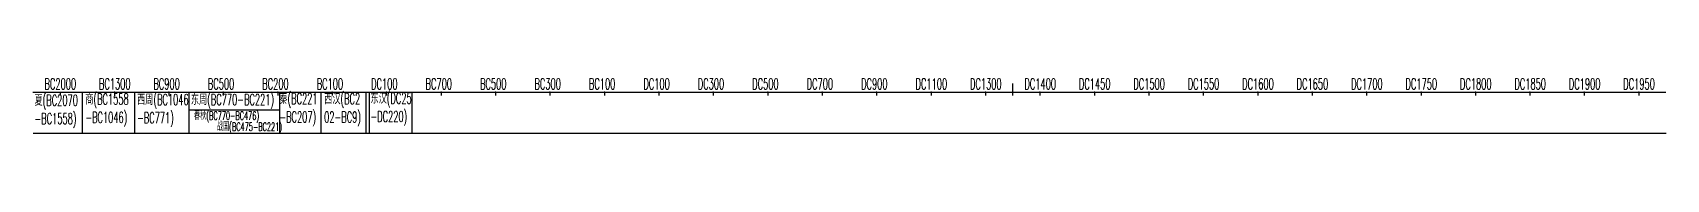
# Model space of a CAD drawing. Header units: inches. Extents: x 627 to 2936, y -83 to 262.
# Drawn here: x 626.6 to 923.7, y -82.5 to -72.4 of the extents above; entities that cross this region are included whole.
import ezdxf

# ---------------------------------------------------------------- set-up
doc = ezdxf.new("R2010")
doc.units = ezdxf.units.IN
doc.header["$MEASUREMENT"] = 0
doc.layers.add('time_line', color=1, linetype='Continuous')
doc.styles.add('HZTXT', font='simplex.shx', dxfattribs={"width": 0.55, "bigfont": 'HZTXT.SHX'})

msp = doc.modelspace()

# ---------------------------------------------------------------- texts
at = {"layer": 'time_line', "attachment_point": 1, "style": 'HZTXT'}
for s, insert, char_height, width in [('BC2000', (628.72, -72.45), 2, 7.2906), ('BC1300', (638.62, -72.45), 2, 7.2906), ('BC900', (648.52, -72.45), 2, 7.2906), ('BC500', (658.42, -72.45), 2, 7.2906), ('BC200', (668.32, -72.45), 2, 7.2906), ('BC100', (678.22, -72.45), 2, 7.2906), ('DC100', (688.12, -72.45), 2, 7.2906), ('BC700', (698.02, -72.45), 2, 7.2906), ('BC500', (707.92, -72.45), 2, 7.2906), ('BC300', (717.82, -72.45), 2, 7.2906), ('BC100', (727.72, -72.45), 2, 7.2906), ('DC100', (737.62, -72.45), 2, 7.2906), ('DC300', (747.52, -72.45), 2, 7.2906), ('DC500', (757.42, -72.45), 2, 7.2906), ('DC700', (767.32, -72.45), 2, 7.2906), ('DC900', (777.22, -72.45), 2, 7.2906), ('DC1100', (787.12, -72.45), 2, 7.2906), ('DC1300', (797.02, -72.45), 2, 7.2906), ('DC1400', (806.92, -72.45), 2, 7.2906), ('DC1450', (816.82, -72.45), 2, 7.2906), ('DC1500', (826.72, -72.45), 2, 7.2906), ('DC1550', (836.62, -72.45), 2, 7.2906), ('DC1600', (846.52, -72.45), 2, 7.2906), ('DC1650', (856.42, -72.45), 2, 7.2906), ('DC1700', (866.32, -72.45), 2, 7.2906), ('DC1750', (876.22, -72.45), 2, 7.2906), ('DC1800', (886.12, -72.45), 2, 7.2906), ('DC1850', (896.02, -72.45), 2, 7.2906), ('DC1900', (905.92, -72.45), 2, 7.2906), ('DC1950', (915.82, -72.45), 2, 7.2906), ('夏(BC2070^J-BC1558)', (626.9, -75.44), 2, 8.6426), ('商(BC1558^J-BC1046)', (636.14, -75.22), 2, 8.3168), ('西周(BC1046^J-BC771)', (645.55, -75.3), 2, 9.1846), ('东周(BC770-BC221)', (655.34, -75.3), 2, 16.2307), ('秦(BC221^J-BC207)', (671.43, -75.13), 2, 7.5763), ('西汉(BC2^J02-BC9)', (679.58, -75.16), 2, 8.8863), ('东汉(DC25^J-DC220)', (688, -75.06), 2, 8.8863), ('春秋(BC770-BC476)', (655.91, -78.49), 1.5, 13.9481), ('战国(BC475-BC221)', (660.07, -80.51), 1.5, 12.3152)]:
    msp.add_mtext(s, dxfattribs=dict(at, insert=insert, char_height=char_height, width=width))

# ---------------------------------------------------------------- linework, layer by layer
at = {"layer": 'time_line'}
for p, q in [((804.78, -73.39), (804.78, -75.59)), ((626.57, -74.97), (923.57, -74.97)), ((631.54, -74.97), (631.54, -75.56)), ((635.59, -74.97), (635.59, -82.42)), ((641.44, -74.97), (641.44, -75.56)), ((641.44, -75.02), (641.44, -75.61)), ((645.08, -74.97), (645.08, -82.42)), ((651.34, -74.97), (651.34, -75.55)), ((654.97, -74.97), (654.97, -82.42)), ((661.24, -74.97), (661.24, -75.56)), ((671.14, -74.97), (671.14, -75.56)), ((671.43, -74.97), (671.43, -82.42)), ((679, -74.97), (679, -82.42)), ((681.04, -74.97), (681.04, -75.56)), ((687.13, -74.97), (687.13, -82.42)), ((687.74, -74.97), (687.74, -82.42)), ((690.94, -74.97), (690.94, -75.56)), ((695.5, -74.97), (695.5, -82.42)), ((700.84, -74.97), (700.84, -75.56)), ((710.74, -74.97), (710.74, -75.56)), ((720.64, -74.97), (720.64, -75.56)), ((730.54, -74.97), (730.54, -75.56)), ((740.44, -74.97), (740.44, -75.56)), ((750.34, -74.97), (750.34, -75.56)), ((760.24, -74.97), (760.24, -75.56)), ((770.14, -74.97), (770.14, -75.56)), ((780.04, -74.97), (780.04, -75.56)), ((789.94, -74.97), (789.94, -75.56)), ((799.84, -74.97), (799.84, -75.56)), ((809.74, -74.97), (809.74, -75.56)), ((819.64, -74.97), (819.64, -75.56)), ((829.54, -74.97), (829.54, -75.56)), ((839.44, -74.97), (839.44, -75.56)), ((849.34, -74.97), (849.34, -75.56)), ((859.24, -74.97), (859.24, -75.56)), ((869.14, -74.97), (869.14, -75.56)), ((879.04, -74.97), (879.04, -75.56)), ((888.94, -74.97), (888.94, -75.56)), ((898.84, -74.97), (898.84, -75.56)), ((908.74, -74.97), (908.74, -75.56)), ((918.64, -74.97), (918.64, -75.56)), ((654.97, -78.17), (671.43, -78.17)), ((626.65, -82.42), (923.65, -82.42))]:
    msp.add_line(p, q, dxfattribs=at)
for p in [(641.44, -74.97), (641.44, -74.97), (651.34, -74.97), (651.34, -74.97), (661.24, -74.97), (661.24, -74.97), (671.14, -74.97), (681.04, -74.97), (690.94, -74.97), (700.84, -74.97), (710.74, -74.97), (720.64, -74.97), (730.54, -74.97), (740.44, -74.97), (750.34, -74.97), (760.24, -74.97), (770.14, -74.97), (780.04, -74.97), (789.94, -74.97), (799.84, -74.97), (809.74, -74.97), (819.64, -74.97), (829.54, -74.97), (839.44, -74.97), (849.34, -74.97), (859.24, -74.97), (869.14, -74.97), (879.04, -74.97), (888.94, -74.97), (898.84, -74.97), (908.74, -74.97), (918.64, -74.97)]:
    msp.add_point(p, dxfattribs=at)

msp.set_redraw_order([(e.dxf.handle, doc.entitydb.next_handle()) for e in msp.query("TEXT MTEXT ATTDEF DIMENSION ARC_DIMENSION")])  # texts and dimensions are drawn at this point

doc.saveas('drawing.dxf')
